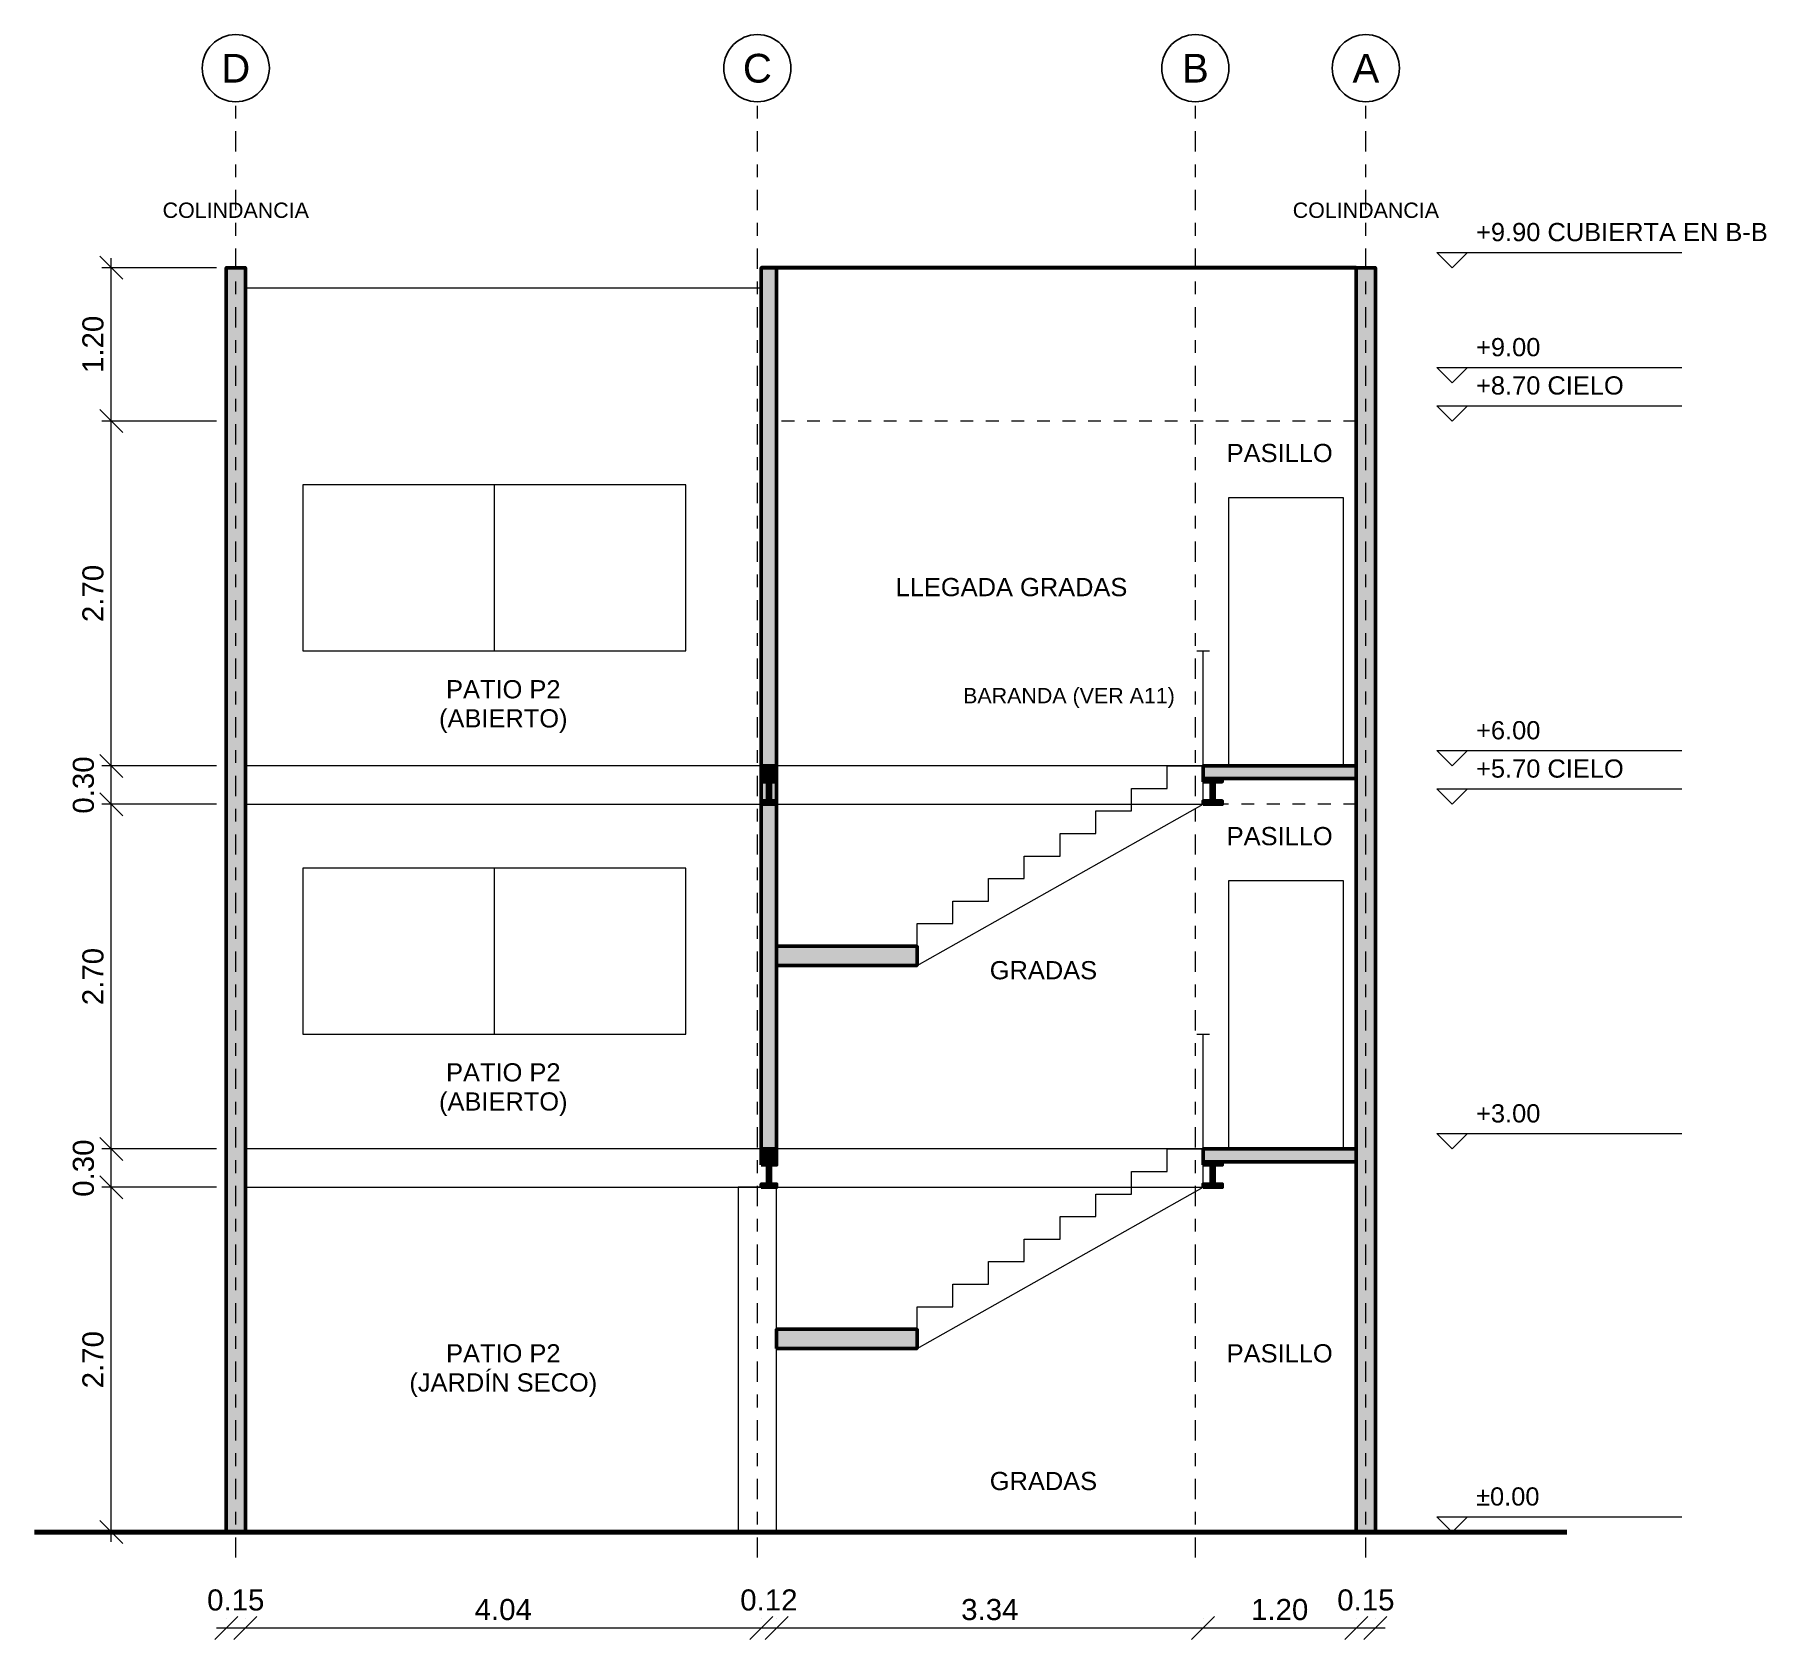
# Model space of a CAD drawing. Header units: metres. Extents: x -2 to 57.1, y -1.6 to 12.8.
# Drawn here: x 43.5 to 57.06, y -0.84 to 11.73 of the extents above; entities that cross this region are included whole.
import ezdxf
from ezdxf.enums import TextEntityAlignment as Align

# ---------------------------------------------------------------- set-up
doc = ezdxf.new("R2010")
doc.units = ezdxf.units.M
doc.linetypes.add('CENTER', pattern=[5.08, 3.175, -0.635, 0.635, -0.635])
doc.linetypes.add('DASHED', pattern=[1.524, 1.27, -0.254])
for name, color, linetype, lineweight in [('A-EJES', 8, 'CENTER', 13), ('A-EJES-TXT', 7, 'Continuous', 25), ('S-CIELO', 8, 'DASHED', 13), ('S-CORTE', 7, 'Continuous', 50), ('S-COTA', 7, 'Continuous', 18), ('S-CUBIERTA', 7, 'Continuous', 60), ('S-NIVEL', 7, 'Continuous', 18), ('S-TERRENO', 7, 'Continuous', 70), ('S-TXT', 7, 'Continuous', 18), ('S-VISTA', 8, 'Continuous', 18)]:
    doc.layers.add(name, color=color, linetype=linetype, lineweight=lineweight)
doc.styles.add('ARIAL', font='arial.ttf')
doc.dimstyles.new('COTA-75', dxfattribs={"dimtxt": 0.165, "dimasz": 0.09, "dimexe": 0.075, "dimexo": 0.075, "dimgap": 0.06, "dimtad": 1, "dimzin": 0, "dimdsep": 46, "dimtxsty": 'ARIAL', "dimtsz": 0.09, "dimcen": 2.5, "dimdle": 0.075, "dimclrd": 7, "dimclre": 7, "dimclrt": 7, "dimazin": 3, "dimtfac": 1, "dimtmove": 0, "dimatfit": 3, "dimlwd": 18, "dimlwe": 13})

msp = doc.modelspace()

# ---------------------------------------------------------------- texts
at = {"layer": 'A-EJES-TXT', "style": 'ARIAL'}
for s, p in [('D', (45.075, 11.463)), ('C', (49.16, 11.463)), ('B', (52.59, 11.463)), ('A', (53.925, 11.463))]:
    msp.add_text(s, height=0.225, dxfattribs=at).set_placement(p, align=Align.MIDDLE_CENTER)
at = {"layer": 'S-NIVEL', "style": 'ARIAL'}
for s, p in [('+9.90 CUBIERTA EN B-B', (54.788, 10.066)), ('+9.00', (54.788, 9.165)), ('+8.70 CIELO', (54.788, 8.865)), ('+6.00', (54.788, 6.165)), ('+5.70 CIELO', (54.788, 5.865)), ('+3.00', (54.788, 3.165)), ('±0.00', (54.788, 0.165))]:
    msp.add_text(s, height=0.1425, dxfattribs=at).set_placement(p, align=Align.BOTTOM_LEFT)
at = {"layer": 'S-TXT', "style": 'ARIAL'}
for s, height, p in [('COLINDANCIA', 0.12, (45.075, 10.351)), ('COLINDANCIA', 0.12, (53.925, 10.351)), ('PASILLO', 0.1425, (53.25, 8.45)), ('LLEGADA GRADAS', 0.1425, (51.15, 7.4)), ('PATIO P2', 0.1425, (47.17, 6.6)), ('BARANDA (VER A11)', 0.12, (51.6, 6.55)), ('(ABIERTO)', 0.1425, (47.17, 6.372)), ('PASILLO', 0.1425, (53.25, 5.45)), ('GRADAS', 0.1425, (51.4, 4.4)), ('PATIO P2', 0.1425, (47.17, 3.6)), ('(ABIERTO)', 0.1425, (47.17, 3.372)), ('PATIO P2', 0.1425, (47.17, 1.4)), ('PASILLO', 0.1425, (53.25, 1.4)), ('(JARDÍN SECO)', 0.1425, (47.17, 1.172)), ('GRADAS', 0.1425, (51.4, 0.4))]:
    msp.add_text(s, height=height, dxfattribs=at).set_placement(p, align=Align.MIDDLE_CENTER)

# ---------------------------------------------------------------- dimensions: what is measured, and where the dimension line sits
at = {"layer": 'S-COTA'}
for base, p1, p2 in [((44.1, 8.7), (45, 8.7), (45, 9.901)), ((44.1, 6), (45, 6), (45, 8.7)), ((44.1, 5.7), (45, 5.7), (45, 6)), ((44.1, 3), (45, 3), (45, 5.7)), ((44.1, 2.7), (45, 2.7), (45, 3)), ((44.1, 0), (45, 0), (45, 2.7))]:
    msp.add_linear_dim(base=base, p1=p1, p2=p2, angle=90, dimstyle='COTA-75', dxfattribs=at).render()
for base, p1, p2 in [((45, -0.75), (45, -0.75), (45.15, -0.75)), ((45.15, -0.75), (45.15, -0.75), (49.19, -0.75)), ((49.19, -0.75), (49.19, -0.75), (49.31, -0.75)), ((49.31, -0.75), (49.31, -0.75), (52.65, -0.75)), ((52.65, -0.75), (52.65, -0.75), (53.85, -0.75)), ((53.85, -0.75), (53.85, -0.75), (54, -0.75))]:
    msp.add_linear_dim(base=base, p1=p1, p2=p2, dimstyle='COTA-75', dxfattribs=at).render()

# ---------------------------------------------------------------- hatches: boundary and pattern name
at = {"layer": 'S-CORTE'}
for points in [[(45, 0), (45.15, 0), (45.15, 9.901), (45, 9.901)], [(49.19, 6), (49.31, 6), (49.31, 9.901), (49.19, 9.901)], [(53.85, 0), (54, 0), (54, 9.901), (53.85, 9.901)], [(49.19, 5.9), (49.31, 5.9), (49.31, 6), (49.19, 6)], [(52.65, 5.9), (53.85, 5.9), (53.85, 6), (52.65, 6)], [(49.19, 3), (49.31, 3), (49.31, 5.9), (49.19, 5.9)], [(49.19, 5.875), (49.31, 5.875), (49.31, 5.9), (49.19, 5.9)], [(49.238, 5.7), (49.262, 5.7), (49.262, 5.9), (49.238, 5.9)], [(52.65, 5.875), (52.8, 5.875), (52.8, 5.9), (52.65, 5.9)], [(52.713, 5.7), (52.737, 5.7), (52.737, 5.9), (52.713, 5.9)], [(49.19, 5.7), (49.31, 5.7), (49.31, 5.725), (49.19, 5.725)], [(52.65, 5.7), (52.8, 5.7), (52.8, 5.725), (52.65, 5.725)], [(49.31, 4.438), (50.41, 4.438), (50.41, 4.588), (49.31, 4.588)], [(49.19, 2.9), (49.31, 2.9), (49.31, 3), (49.19, 3)], [(52.65, 2.9), (53.85, 2.9), (53.85, 3), (52.65, 3)], [(49.19, 2.875), (49.31, 2.875), (49.31, 2.9), (49.19, 2.9)], [(49.238, 2.7), (49.262, 2.7), (49.262, 2.9), (49.238, 2.9)], [(52.65, 2.875), (52.8, 2.875), (52.8, 2.9), (52.65, 2.9)], [(52.713, 2.7), (52.737, 2.7), (52.737, 2.9), (52.713, 2.9)], [(49.19, 2.7), (49.31, 2.7), (49.31, 2.725), (49.19, 2.725)], [(52.65, 2.7), (52.8, 2.7), (52.8, 2.725), (52.65, 2.725)], [(49.31, 1.438), (50.41, 1.438), (50.41, 1.588), (49.31, 1.588)]]:
    msp.add_hatch(color=7, dxfattribs=at).paths.add_polyline_path(points)

# ---------------------------------------------------------------- linework, layer by layer
at = {"layer": 'A-EJES', "ltscale": 0.05}
for p, q in [((45.075, -0.2), (45.075, 11.201)), ((49.16, -0.2), (49.16, 11.201)), ((52.59, -0.2), (52.59, 11.201)), ((53.925, -0.2), (53.925, 11.201))]:
    msp.add_line(p, q, dxfattribs=at)
at = {"layer": 'A-EJES-TXT'}
for centre in [(45.075, 11.463), (49.16, 11.463), (52.59, 11.463), (53.925, 11.463)]:
    msp.add_circle(centre, 0.263, dxfattribs=at)
at = {"layer": 'S-CIELO', "ltscale": 0.0375}
for p, q in [((53.85, 8.7), (49.31, 8.7)), ((53.85, 5.7), (52.65, 5.7))]:
    msp.add_line(p, q, dxfattribs=at)
at = {"layer": 'S-CORTE'}
for points in [[(45, 0), (45.15, 0), (45.15, 9.901), (45, 9.901)], [(49.19, 6), (49.31, 6), (49.31, 9.901), (49.19, 9.901)], [(53.85, 0), (54, 0), (54, 9.901), (53.85, 9.901)], [(49.19, 5.9), (49.31, 5.9), (49.31, 6), (49.19, 6)], [(52.65, 5.9), (53.85, 5.9), (53.85, 6), (52.65, 6)], [(49.19, 3), (49.31, 3), (49.31, 5.9), (49.19, 5.9)], [(49.19, 5.875), (49.31, 5.875), (49.31, 5.9), (49.19, 5.9)], [(49.238, 5.7), (49.262, 5.7), (49.262, 5.9), (49.238, 5.9)], [(52.65, 5.875), (52.8, 5.875), (52.8, 5.9), (52.65, 5.9)], [(52.713, 5.7), (52.737, 5.7), (52.737, 5.9), (52.713, 5.9)], [(49.19, 5.7), (49.31, 5.7), (49.31, 5.725), (49.19, 5.725)], [(52.65, 5.7), (52.8, 5.7), (52.8, 5.725), (52.65, 5.725)], [(49.31, 4.438), (50.41, 4.438), (50.41, 4.588), (49.31, 4.588)], [(49.19, 2.9), (49.31, 2.9), (49.31, 3), (49.19, 3)], [(52.65, 2.9), (53.85, 2.9), (53.85, 3), (52.65, 3)], [(49.19, 2.875), (49.31, 2.875), (49.31, 2.9), (49.19, 2.9)], [(49.238, 2.7), (49.262, 2.7), (49.262, 2.9), (49.238, 2.9)], [(52.65, 2.875), (52.8, 2.875), (52.8, 2.9), (52.65, 2.9)], [(52.713, 2.7), (52.737, 2.7), (52.737, 2.9), (52.713, 2.9)], [(49.19, 2.7), (49.31, 2.7), (49.31, 2.725), (49.19, 2.725)], [(52.65, 2.7), (52.8, 2.7), (52.8, 2.725), (52.65, 2.725)], [(49.31, 1.438), (50.41, 1.438), (50.41, 1.588), (49.31, 1.588)]]:
    msp.add_lwpolyline(points, close=True, dxfattribs=at)
at = {"layer": 'S-CUBIERTA', "const_width": 0.03}
msp.add_lwpolyline([(53.85, 9.901), (49.19, 9.901)], dxfattribs=at)
at = {"layer": 'S-NIVEL'}
for p, q in [((54.48, 10.021), (56.4, 10.021)), ((54.48, 9.12), (56.4, 9.12)), ((54.48, 8.82), (56.4, 8.82)), ((54.48, 6.12), (56.4, 6.12)), ((54.48, 5.82), (56.4, 5.82)), ((54.48, 3.12), (56.4, 3.12)), ((54.48, 0.12), (56.4, 0.12))]:
    msp.add_line(p, q, dxfattribs=at)
for points in [[(54.48, 10.021), (54.72, 10.021), (54.6, 9.901)], [(54.48, 9.12), (54.72, 9.12), (54.6, 9)], [(54.48, 8.82), (54.72, 8.82), (54.6, 8.7)], [(54.48, 6.12), (54.72, 6.12), (54.6, 6)], [(54.48, 5.82), (54.72, 5.82), (54.6, 5.7)], [(54.48, 3.12), (54.72, 3.12), (54.6, 3)], [(54.48, 0.12), (54.72, 0.12), (54.6, 0)]]:
    msp.add_lwpolyline(points, close=True, dxfattribs=at)
at = {"layer": 'S-TERRENO'}
msp.add_line((43.5, 0), (55.5, 0), dxfattribs=at)
at = {"layer": 'S-VISTA'}
for p, q in [((49.19, 9.741), (45.15, 9.741)), ((47.1, 6.9), (47.1, 8.2)), ((52.6, 6.9), (52.7, 6.9)), ((52.65, 6), (52.65, 6.9)), ((50.41, 4.438), (52.65, 5.7)), ((47.1, 3.9), (47.1, 5.2)), ((52.6, 3.9), (52.7, 3.9)), ((52.65, 3), (52.65, 3.9)), ((50.41, 1.438), (52.65, 2.7))]:
    msp.add_line(p, q, dxfattribs=at)
for points in [[(45.6, 6.9), (48.6, 6.9), (48.6, 8.2), (45.6, 8.2)], [(52.85, 6), (53.75, 6), (53.75, 8.1), (52.85, 8.1)], [(45.15, 5.7), (52.65, 5.7), (52.65, 6), (45.15, 6)], [(45.6, 3.9), (48.6, 3.9), (48.6, 5.2), (45.6, 5.2)], [(52.85, 3), (53.75, 3), (53.75, 5.1), (52.85, 5.1)], [(45.15, 2.7), (52.65, 2.7), (52.65, 3), (45.15, 3)], [(49.01, 0), (49.31, 0), (49.31, 2.7), (49.01, 2.7)]]:
    msp.add_lwpolyline(points, close=True, dxfattribs=at)
for points in [[(50.41, 4.588), (50.41, 4.765), (50.69, 4.765), (50.69, 4.941), (50.97, 4.941), (50.97, 5.118), (51.25, 5.118), (51.25, 5.294), (51.53, 5.294), (51.53, 5.471), (51.81, 5.471), (51.81, 5.647), (52.09, 5.647), (52.09, 5.824), (52.37, 5.824), (52.37, 6), (52.65, 6)], [(50.41, 1.588), (50.41, 1.765), (50.69, 1.765), (50.69, 1.941), (50.97, 1.941), (50.97, 2.118), (51.25, 2.118), (51.25, 2.294), (51.53, 2.294), (51.53, 2.471), (51.81, 2.471), (51.81, 2.647), (52.09, 2.647), (52.09, 2.824), (52.37, 2.824), (52.37, 3), (52.65, 3)]]:
    msp.add_lwpolyline(points, dxfattribs=at)

msp.set_redraw_order([(e.dxf.handle, doc.entitydb.next_handle()) for e in msp.query("TEXT MTEXT ATTDEF DIMENSION ARC_DIMENSION")])  # texts and dimensions are drawn at this point

doc.saveas('drawing.dxf')
